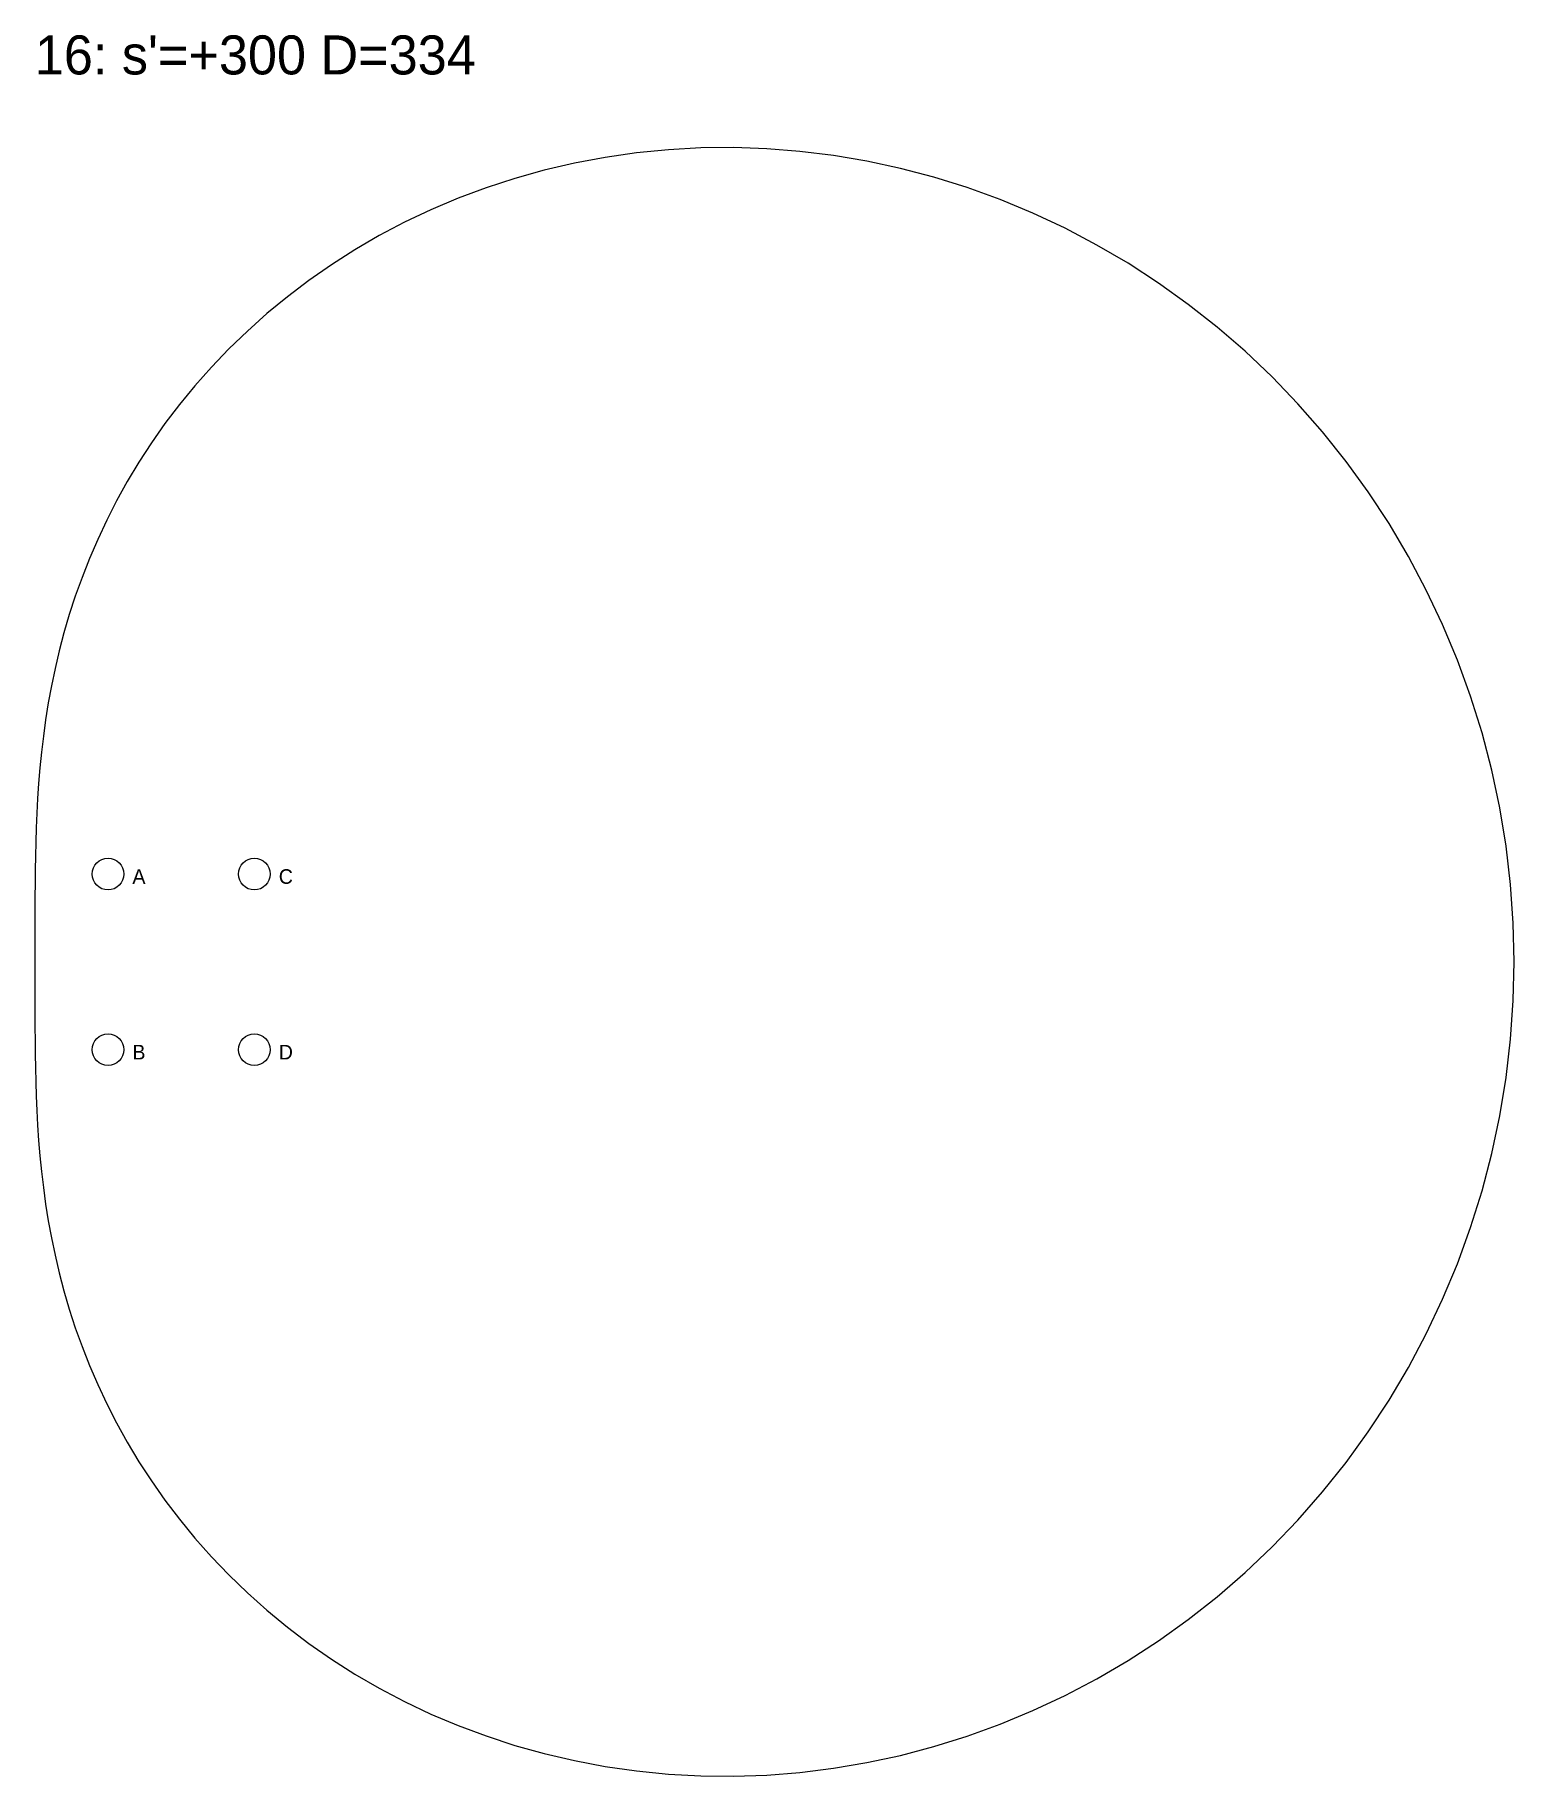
# Model space of a CAD drawing. Header units: millimetres. Extents: x 0 to 2007, y -5243 to 138.
# Drawn here: x 420 to 723.2, y -1366.9 to -1010 of the extents above; entities that cross this region are included whole.
import ezdxf

# ---------------------------------------------------------------- set-up
doc = ezdxf.new("R2010")
doc.units = ezdxf.units.MM
for name, color, linetype in [('DOWEL', 5, 'CONTINUOUS'), ('SLAB_16', 6, 'CONTINUOUS'), ('TEXT', 1, 'CONTINUOUS')]:
    doc.layers.add(name, color=color, linetype=linetype)

msp = doc.modelspace()

# ---------------------------------------------------------------- texts
at = {"layer": 'DOWEL'}
for s, p in [('A', (440, -1184)), ('C', (470, -1184)), ('B', (440, -1220)), ('D', (470, -1220))]:
    msp.add_text(s, height=3, dxfattribs=at).set_placement(p)
at = {"layer": 'TEXT'}
msp.add_text("16: s'=+300 D=334", height=8, dxfattribs=at).set_placement((420, -1018.106))

# ---------------------------------------------------------------- linework, layer by layer
at = {"layer": 'DOWEL'}
for centre in [(435, -1182), (465, -1182), (435, -1218), (465, -1218)]:
    msp.add_circle(centre, 3.25, dxfattribs=at)
at = {"layer": 'SLAB_16'}
msp.add_lwpolyline([(723.209, -1200), (723.024, -1192.065), (722.471, -1184.15), (721.55, -1176.273), (720.265, -1168.454), (718.62, -1160.711), (716.619, -1153.064), (714.269, -1145.53), (711.577, -1138.128), (708.55, -1130.874), (705.199, -1123.786), (701.532, -1116.88), (697.562, -1110.171), (693.299, -1103.674), (688.756, -1097.405), (683.947, -1091.374), (678.886, -1085.597), (673.587, -1080.083), (668.066, -1074.843), (662.338, -1069.888), (656.421, -1065.225), (650.329, -1060.863), (644.081, -1056.809), (637.694, -1053.067), (631.185, -1049.642), (624.571, -1046.539), (617.871, -1043.759), (611.102, -1041.303), (604.282, -1039.173), (597.427, -1037.367), (590.555, -1035.883), (583.683, -1034.72), (576.828, -1033.872), (570.006, -1033.336), (563.232, -1033.106), (556.521, -1033.176), (549.889, -1033.538), (543.349, -1034.184), (536.915, -1035.105), (530.599, -1036.293), (524.414, -1037.736), (518.37, -1039.424), (512.477, -1041.346), (506.746, -1043.49), (501.185, -1045.844), (495.802, -1048.396), (490.604, -1051.132), (485.596, -1054.04), (480.783, -1057.106), (476.171, -1060.318), (471.762, -1063.662), (467.559, -1067.124), (463.562, -1070.692), (459.774, -1074.353), (456.192, -1078.093), (452.818, -1081.901), (449.648, -1085.763), (446.679, -1089.668), (443.91, -1093.605), (441.335, -1097.563), (438.951, -1101.53), (436.75, -1105.497), (434.729, -1109.455), (432.88, -1113.395), (431.197, -1117.309), (429.672, -1121.19), (428.298, -1125.029), (427.067, -1128.823), (425.971, -1132.565), (425.001, -1136.25), (424.149, -1139.876), (423.407, -1143.438), (422.765, -1146.935), (422.216, -1150.365), (421.75, -1153.727), (421.361, -1157.021), (421.039, -1160.247), (420.776, -1163.407), (420.567, -1166.503), (420.402, -1169.536), (420.276, -1172.511), (420.182, -1175.429), (420.114, -1178.297), (420.067, -1181.117), (420.036, -1183.895), (420.017, -1186.637), (420.007, -1189.348), (420.002, -1192.033), (420, -1194.699), (420, -1197.353), (420, -1200), (420, -1202.647), (420, -1205.301), (420.002, -1207.967), (420.007, -1210.652), (420.017, -1213.363), (420.036, -1216.105), (420.067, -1218.883), (420.114, -1221.703), (420.182, -1224.571), (420.276, -1227.489), (420.402, -1230.464), (420.567, -1233.497), (420.776, -1236.593), (421.039, -1239.753), (421.361, -1242.979), (421.75, -1246.273), (422.216, -1249.635), (422.765, -1253.065), (423.407, -1256.562), (424.149, -1260.124), (425.001, -1263.75), (425.971, -1267.435), (427.067, -1271.177), (428.298, -1274.971), (429.672, -1278.81), (431.197, -1282.691), (432.88, -1286.605), (434.729, -1290.545), (436.75, -1294.503), (438.951, -1298.47), (441.335, -1302.437), (443.91, -1306.395), (446.679, -1310.332), (449.648, -1314.237), (452.818, -1318.099), (456.192, -1321.907), (459.774, -1325.647), (463.562, -1329.308), (467.559, -1332.876), (471.762, -1336.338), (476.171, -1339.682), (480.783, -1342.894), (485.596, -1345.96), (490.604, -1348.868), (495.802, -1351.604), (501.185, -1354.156), (506.746, -1356.51), (512.477, -1358.654), (518.37, -1360.576), (524.414, -1362.264), (530.599, -1363.707), (536.915, -1364.895), (543.349, -1365.816), (549.889, -1366.462), (556.521, -1366.824), (563.232, -1366.894), (570.006, -1366.664), (576.828, -1366.128), (583.683, -1365.28), (590.555, -1364.117), (597.427, -1362.633), (604.282, -1360.827), (611.102, -1358.697), (617.871, -1356.241), (624.571, -1353.461), (631.185, -1350.358), (637.694, -1346.933), (644.081, -1343.191), (650.329, -1339.137), (656.421, -1334.775), (662.338, -1330.112), (668.066, -1325.157), (673.587, -1319.917), (678.886, -1314.403), (683.947, -1308.626), (688.756, -1302.595), (693.299, -1296.326), (697.562, -1289.829), (701.532, -1283.12), (705.199, -1276.214), (708.55, -1269.126), (711.577, -1261.872), (714.269, -1254.47), (716.619, -1246.936), (718.62, -1239.289), (720.265, -1231.546), (721.55, -1223.727), (722.471, -1215.85), (723.024, -1207.935)], close=True, dxfattribs=at)

msp.set_redraw_order([(e.dxf.handle, doc.entitydb.next_handle()) for e in msp.query("TEXT MTEXT ATTDEF DIMENSION ARC_DIMENSION")])  # texts and dimensions are drawn at this point

doc.saveas('drawing.dxf')
